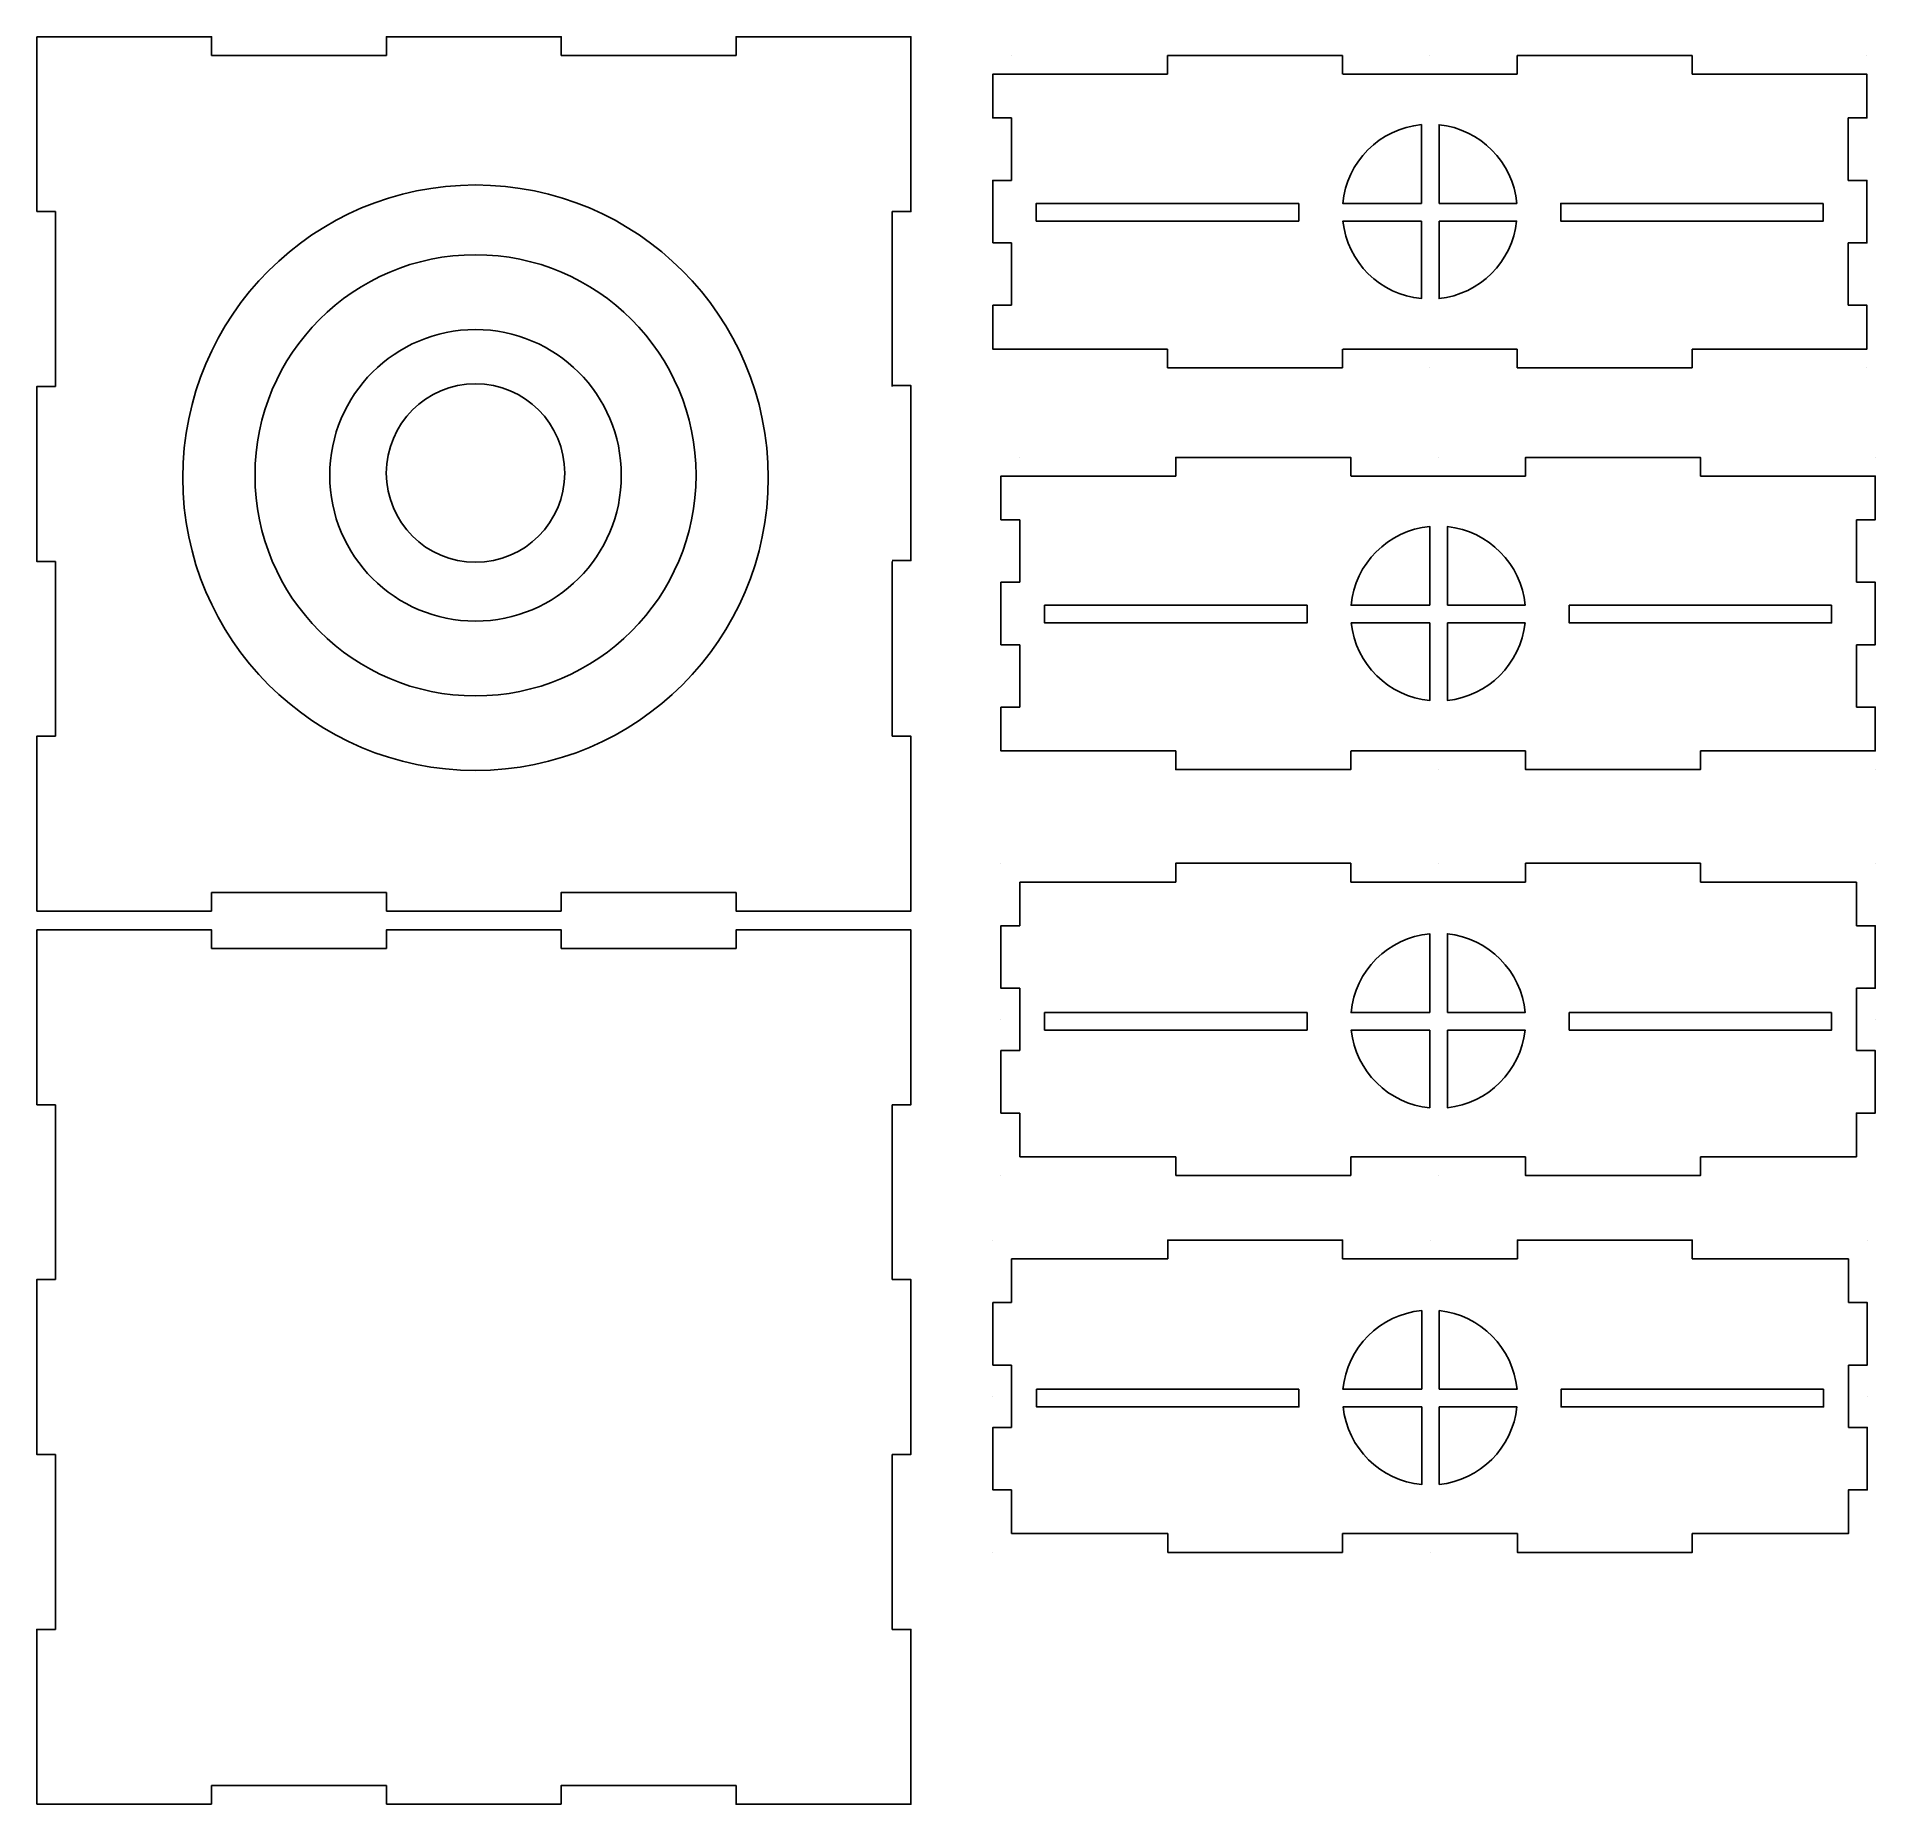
# Model space of a CAD drawing. Header units: millimetres. Extents: x 10 to 304, y -289 to -6.
import ezdxf

# ---------------------------------------------------------------- set-up
doc = ezdxf.new("R2010")
doc.units = ezdxf.units.MM
doc.header["$MEASUREMENT"] = 0
doc.layers.add('Layer 1', color=7, linetype='Continuous')

# ---------------------------------------------------------------- blocks, each defined once
blk = doc.blocks.new('block 2')
at = {"layer": 'Layer 1', "color": 7, "lineweight": 25, "true_color": 0xffffff}
for points in [[(9.81, -146.16), (9.81, -146.16)], [(149.81, -146.16), (149.81, -146.16)]]:
    blk.add_lwpolyline(points, dxfattribs=at)
blk = doc.blocks.new('block 3')
at = {"layer": 'Layer 1', "color": 7, "lineweight": 25, "true_color": 0xffffff}
for points in [[(9.81, -6.16), (9.81, -6.16)], [(9.81, -146.16), (9.81, -146.16)]]:
    blk.add_lwpolyline(points, dxfattribs=at)
blk = doc.blocks.new('block 4')
at = {"layer": 'Layer 1', "color": 7, "lineweight": 25, "true_color": 0xffffff}
for points in [[(9.81, -6.16), (9.81, -6.16)], [(149.81, -6.16), (149.81, -6.16)]]:
    blk.add_lwpolyline(points, dxfattribs=at)
blk = doc.blocks.new('block 5')
at = {"layer": 'Layer 1', "color": 7, "lineweight": 25, "true_color": 0xffffff}
blk.add_lwpolyline([(149.81, -6.16), (149.81, -6.16)], dxfattribs=at)
blk = doc.blocks.new('block 6')
at = {"layer": 'Layer 1', "color": 7, "lineweight": 25, "true_color": 0xffffff}
for points in [[(9.81, -6.16), (9.81, -6.16)], [(149.81, -146.16), (149.81, -146.16)]]:
    blk.add_lwpolyline(points, dxfattribs=at)
blk = doc.blocks.new('block 7')
at = {"layer": 'Layer 1', "color": 7, "lineweight": 25, "true_color": 0xffffff}
blk.add_lwpolyline([(9.81, -146.16), (9.81, -146.16)], dxfattribs=at)
blk = doc.blocks.new('block 8')
at = {"layer": 'Layer 1', "color": 7, "lineweight": 25, "true_color": 0xffffff}
blk.add_lwpolyline([(9.81, -146.16), (37.81, -146.16)], dxfattribs=at)
blk = doc.blocks.new('block 9')
at = {"layer": 'Layer 1', "color": 7, "lineweight": 25, "true_color": 0xffffff}
blk.add_lwpolyline([(37.81, -146.16), (37.81, -143.16)], dxfattribs=at)
blk = doc.blocks.new('block 10')
at = {"layer": 'Layer 1', "color": 7, "lineweight": 25, "true_color": 0xffffff}
blk.add_lwpolyline([(9.81, -143.16), (9.81, -143.16)], dxfattribs=at)
blk = doc.blocks.new('block 11')
at = {"layer": 'Layer 1', "color": 7, "lineweight": 25, "true_color": 0xffffff}
for points in [[(37.81, -146.16), (37.81, -146.16)], [(65.81, -146.16), (65.81, -146.16)]]:
    blk.add_lwpolyline(points, dxfattribs=at)
blk = doc.blocks.new('block 12')
at = {"layer": 'Layer 1', "color": 7, "lineweight": 25, "true_color": 0xffffff}
blk.add_lwpolyline([(65.81, -146.16), (65.81, -143.16)], dxfattribs=at)
blk = doc.blocks.new('block 13')
at = {"layer": 'Layer 1', "color": 7, "lineweight": 25, "true_color": 0xffffff}
blk.add_lwpolyline([(65.81, -143.16), (37.81, -143.16)], dxfattribs=at)
blk = doc.blocks.new('block 14')
at = {"layer": 'Layer 1', "color": 7, "lineweight": 25, "true_color": 0xffffff}
blk.add_lwpolyline([(37.81, -143.16), (37.81, -146.16)], dxfattribs=at)
blk = doc.blocks.new('block 15')
at = {"layer": 'Layer 1', "color": 7, "lineweight": 25, "true_color": 0xffffff}
blk.add_lwpolyline([(65.81, -146.16), (93.81, -146.16)], dxfattribs=at)
blk = doc.blocks.new('block 16')
at = {"layer": 'Layer 1', "color": 7, "lineweight": 25, "true_color": 0xffffff}
blk.add_lwpolyline([(93.81, -146.16), (93.81, -143.16)], dxfattribs=at)
blk = doc.blocks.new('block 17')
at = {"layer": 'Layer 1', "color": 7, "lineweight": 25, "true_color": 0xffffff}
blk.add_lwpolyline([(65.81, -143.16), (65.81, -146.16)], dxfattribs=at)
blk = doc.blocks.new('block 18')
at = {"layer": 'Layer 1', "color": 7, "lineweight": 25, "true_color": 0xffffff}
blk.add_lwpolyline([(93.81, -143.16), (121.81, -143.16)], dxfattribs=at)
blk = doc.blocks.new('block 19')
at = {"layer": 'Layer 1', "color": 7, "lineweight": 25, "true_color": 0xffffff}
blk.add_open_spline([(93.81, -146.16), (93.81, -146.16), (93.81, -143.16), (93.81, -143.16), (93.81, -143.16), (93.81, -146.16), (93.81, -146.16)], degree=3, knots=[0, 0, 0, 0, 1, 1, 1, 2, 2, 2, 2], dxfattribs=at)
blk = doc.blocks.new('block 20')
at = {"layer": 'Layer 1', "color": 7, "lineweight": 25, "true_color": 0xffffff}
blk.add_lwpolyline([(65.81, -9.16), (37.81, -9.16)], dxfattribs=at)
blk = doc.blocks.new('block 21')
at = {"layer": 'Layer 1', "color": 7, "lineweight": 25, "true_color": 0xffffff}
blk.add_lwpolyline([(93.81, -9.16), (93.81, -6.16), (65.81, -6.16), (65.81, -9.16)], dxfattribs=at)
blk = doc.blocks.new('block 22')
at = {"layer": 'Layer 1', "color": 7, "lineweight": 25, "true_color": 0xffffff}
blk.add_lwpolyline([(93.81, -9.16), (121.81, -9.16)], dxfattribs=at)
blk = doc.blocks.new('block 23')
at = {"layer": 'Layer 1', "color": 7, "lineweight": 25, "true_color": 0xffffff}
blk.add_lwpolyline([(9.81, -6.16), (12.81, -6.16), (37.81, -6.16), (37.81, -9.16)], dxfattribs=at)
blk = doc.blocks.new('block 24')
at = {"layer": 'Layer 1', "color": 7, "lineweight": 25, "true_color": 0xffffff}
blk.add_lwpolyline([(12.81, -34.16), (9.81, -34.16)], dxfattribs=at)
blk = doc.blocks.new('block 25')
at = {"layer": 'Layer 1', "color": 7, "lineweight": 25, "true_color": 0xffffff}
blk.add_lwpolyline([(9.81, -34.16), (9.81, -6.16)], dxfattribs=at)
blk = doc.blocks.new('block 26')
at = {"layer": 'Layer 1', "color": 7, "lineweight": 25, "true_color": 0xffffff}
blk.add_lwpolyline([(9.81, -34.16), (12.81, -34.16)], dxfattribs=at)
blk = doc.blocks.new('block 27')
at = {"layer": 'Layer 1', "color": 7, "lineweight": 25, "true_color": 0xffffff}
blk.add_lwpolyline([(12.81, -34.16), (12.81, -62.16)], dxfattribs=at)
blk = doc.blocks.new('block 28')
at = {"layer": 'Layer 1', "color": 7, "lineweight": 25, "true_color": 0xffffff}
blk.add_lwpolyline([(12.81, -118.16), (12.81, -90.16)], dxfattribs=at)
blk = doc.blocks.new('block 29')
at = {"layer": 'Layer 1', "color": 7, "lineweight": 25, "true_color": 0xffffff}
blk.add_lwpolyline([(12.81, -118.16), (9.81, -118.16), (9.81, -143.16), (9.81, -146.16)], dxfattribs=at)
blk = doc.blocks.new('block 30')
at = {"layer": 'Layer 1', "color": 7, "lineweight": 25, "true_color": 0xffffff}
blk.add_lwpolyline([(12.81, -90.16), (9.81, -90.16), (9.81, -62.16), (12.81, -62.16)], dxfattribs=at)
blk = doc.blocks.new('block 31')
at = {"layer": 'Layer 1', "color": 7, "lineweight": 25, "true_color": 0xffffff}
blk.add_lwpolyline([(146.81, -34.16), (146.81, -62.16)], dxfattribs=at)
blk = doc.blocks.new('block 32')
at = {"layer": 'Layer 1', "color": 7, "lineweight": 25, "true_color": 0xffffff}
blk.add_lwpolyline([(121.81, -9.16), (121.81, -6.16), (149.81, -6.16), (149.81, -34.16), (146.81, -34.16)], dxfattribs=at)
blk = doc.blocks.new('block 33')
at = {"layer": 'Layer 1', "color": 7, "lineweight": 25, "true_color": 0xffffff}
blk.add_lwpolyline([(146.81, -118.16), (146.81, -90.16)], dxfattribs=at)
blk = doc.blocks.new('block 34')
at = {"layer": 'Layer 1', "color": 7, "lineweight": 25, "true_color": 0xffffff}
blk.add_lwpolyline([(146.81, -118.16), (149.81, -118.16), (149.81, -146.16), (121.81, -146.16), (121.81, -143.16)], dxfattribs=at)
blk = doc.blocks.new('block 35')
at = {"layer": 'Layer 1', "color": 7, "lineweight": 25, "true_color": 0xffffff}
blk.add_lwpolyline([(146.81, -90.02), (149.81, -90.02), (149.81, -62.02), (146.81, -62.02)], dxfattribs=at)
blk = doc.blocks.new('block 36')
at = {"layer": 'Layer 1', "color": 7, "lineweight": 25, "true_color": 0xffffff}
blk.add_lwpolyline([(304.22, -123.5), (304.22, -123.5)], dxfattribs=at)
blk = doc.blocks.new('block 37')
at = {"layer": 'Layer 1', "color": 7, "lineweight": 25, "true_color": 0xffffff}
blk.add_lwpolyline([(304.22, -73.5), (304.22, -73.5)], dxfattribs=at)
blk = doc.blocks.new('block 38')
at = {"layer": 'Layer 1', "color": 7, "lineweight": 25, "true_color": 0xffffff}
for points in [[(304.22, -73.5), (304.22, -73.5)], [(304.22, -123.5), (304.22, -123.5)]]:
    blk.add_lwpolyline(points, dxfattribs=at)
blk = doc.blocks.new('block 39')
at = {"layer": 'Layer 1', "color": 7, "lineweight": 25, "true_color": 0xffffff}
blk.add_lwpolyline([(304.22, -123.5), (304.22, -123.5)], dxfattribs=at)
blk = doc.blocks.new('block 40')
at = {"layer": 'Layer 1', "color": 7, "lineweight": 25, "true_color": 0xffffff}
blk.add_lwpolyline([(304.22, -73.5), (304.22, -73.5)], dxfattribs=at)
blk = doc.blocks.new('block 41')
at = {"layer": 'Layer 1', "color": 7, "lineweight": 25, "true_color": 0xffffff}
for points in [[(164.22, -98.5), (164.22, -98.5)], [(304.22, -98.5), (304.22, -98.5)]]:
    blk.add_lwpolyline(points, dxfattribs=at)
blk = doc.blocks.new('block 42')
at = {"layer": 'Layer 1', "color": 7, "lineweight": 25, "true_color": 0xffffff}
for points in [[(234.22, -73.5), (234.22, -73.5)], [(234.22, -123.5), (234.22, -123.5)]]:
    blk.add_lwpolyline(points, dxfattribs=at)
blk = doc.blocks.new('block 43')
at = {"layer": 'Layer 1', "color": 7, "lineweight": 25, "true_color": 0xffffff}
blk.add_lwpolyline([(220.22, -123.5), (220.22, -123.5)], dxfattribs=at)
blk = doc.blocks.new('block 44')
at = {"layer": 'Layer 1', "color": 7, "lineweight": 25, "true_color": 0xffffff}
blk.add_lwpolyline([(220.22, -120.5), (220.22, -123.5), (192.22, -123.5), (192.22, -120.5)], dxfattribs=at)
blk = doc.blocks.new('block 45')
at = {"layer": 'Layer 1', "color": 7, "lineweight": 25, "true_color": 0xffffff}
blk.add_lwpolyline([(248.22, -123.5), (248.22, -123.5)], dxfattribs=at)
blk = doc.blocks.new('block 46')
at = {"layer": 'Layer 1', "color": 7, "lineweight": 25, "true_color": 0xffffff}
blk.add_lwpolyline([(248.22, -120.51), (220.3, -120.51)], dxfattribs=at)
blk = doc.blocks.new('block 47')
at = {"layer": 'Layer 1', "color": 7, "lineweight": 25, "true_color": 0xffffff}
blk.add_lwpolyline([(276.22, -120.5), (276.22, -123.5), (248.22, -123.5), (248.22, -120.51)], dxfattribs=at)
blk = doc.blocks.new('block 48')
at = {"layer": 'Layer 1', "color": 7, "lineweight": 25, "true_color": 0xffffff}
blk.add_lwpolyline([(248.22, -76.5), (220.3, -76.5)], dxfattribs=at)
blk = doc.blocks.new('block 49')
at = {"layer": 'Layer 1', "color": 7, "lineweight": 25, "true_color": 0xffffff}
blk.add_lwpolyline([(220.22, -76.5), (220.22, -73.5), (192.22, -73.5), (192.22, -76.5)], dxfattribs=at)
blk = doc.blocks.new('block 50')
at = {"layer": 'Layer 1', "color": 7, "lineweight": 25, "true_color": 0xffffff}
blk.add_lwpolyline([(276.22, -76.5), (276.22, -73.5), (248.22, -73.5), (248.22, -76.5)], dxfattribs=at)
blk = doc.blocks.new('block 51')
at = {"layer": 'Layer 1', "color": 7, "lineweight": 25, "true_color": 0xffffff}
blk.add_lwpolyline([(167.22, -73.5), (167.22, -73.5)], dxfattribs=at)
blk = doc.blocks.new('block 52')
at = {"layer": 'Layer 1', "color": 7, "lineweight": 25, "true_color": 0xffffff}
blk.add_lwpolyline([(167.22, -83.5), (164.22, -83.5)], dxfattribs=at)
blk = doc.blocks.new('block 53')
at = {"layer": 'Layer 1', "color": 7, "lineweight": 25, "true_color": 0xffffff}
blk.add_lwpolyline([(164.22, -83.5), (164.22, -83.5)], dxfattribs=at)
blk = doc.blocks.new('block 54')
at = {"layer": 'Layer 1', "color": 7, "lineweight": 25, "true_color": 0xffffff}
blk.add_lwpolyline([(167.22, -83.5), (167.22, -93.5)], dxfattribs=at)
blk = doc.blocks.new('block 55')
at = {"layer": 'Layer 1', "color": 7, "lineweight": 25, "true_color": 0xffffff}
blk.add_lwpolyline([(164.22, -83.5), (164.22, -83.5)], dxfattribs=at)
blk = doc.blocks.new('block 56')
at = {"layer": 'Layer 1', "color": 7, "lineweight": 25, "true_color": 0xffffff}
blk.add_lwpolyline([(167.22, -93.5), (167.22, -83.5)], dxfattribs=at)
blk = doc.blocks.new('block 57')
at = {"layer": 'Layer 1', "color": 7, "lineweight": 25, "true_color": 0xffffff}
blk.add_lwpolyline([(167.22, -113.5), (164.22, -113.5)], dxfattribs=at)
blk = doc.blocks.new('block 58')
at = {"layer": 'Layer 1', "color": 7, "lineweight": 25, "true_color": 0xffffff}
blk.add_lwpolyline([(164.22, -113.5), (167.22, -113.5)], dxfattribs=at)
blk = doc.blocks.new('block 59')
at = {"layer": 'Layer 1', "color": 7, "lineweight": 25, "true_color": 0xffffff}
blk.add_lwpolyline([(167.22, -113.5), (167.22, -103.5)], dxfattribs=at)
blk = doc.blocks.new('block 60')
at = {"layer": 'Layer 1', "color": 7, "lineweight": 25, "true_color": 0xffffff}
blk.add_lwpolyline([(167.22, -103.5), (164.22, -103.5)], dxfattribs=at)
blk = doc.blocks.new('block 61')
at = {"layer": 'Layer 1', "color": 7, "lineweight": 25, "true_color": 0xffffff}
for points in [[(167.22, -93.5), (164.22, -93.5), (164.22, -103.5)], [(192.22, -120.5), (164.22, -120.5), (164.22, -113.5)]]:
    blk.add_lwpolyline(points, dxfattribs=at)
blk = doc.blocks.new('block 62')
at = {"layer": 'Layer 1', "color": 7, "lineweight": 25, "true_color": 0xffffff}
blk.add_lwpolyline([(301.22, -113.5), (301.22, -103.5)], dxfattribs=at)
blk = doc.blocks.new('block 63')
at = {"layer": 'Layer 1', "color": 7, "lineweight": 25, "true_color": 0xffffff}
blk.add_lwpolyline([(301.22, -93.5), (304.22, -93.5), (304.22, -103.5), (301.22, -103.5)], dxfattribs=at)
blk = doc.blocks.new('block 64')
at = {"layer": 'Layer 1', "color": 7, "lineweight": 25, "true_color": 0xffffff}
blk.add_lwpolyline([(301.22, -93.5), (301.22, -83.5)], dxfattribs=at)
blk = doc.blocks.new('block 65')
at = {"layer": 'Layer 1', "color": 7, "lineweight": 25, "true_color": 0xffffff}
blk.add_lwpolyline([(276.22, -120.5), (304.22, -120.5), (304.22, -113.5), (301.22, -113.5)], dxfattribs=at)
blk = doc.blocks.new('block 66')
at = {"layer": 'Layer 1', "color": 7, "lineweight": 25, "true_color": 0xffffff}
blk.add_lwpolyline([(276.22, -76.5), (304.22, -76.5), (304.22, -83.5), (301.22, -83.5)], dxfattribs=at)
blk = doc.blocks.new('block 67')
at = {"layer": 'Layer 1', "color": 7, "lineweight": 25, "true_color": 0xffffff}
blk.add_lwpolyline([(192.22, -76.5), (164.22, -76.5), (164.22, -83.5), (167.22, -83.5)], dxfattribs=at)
blk = doc.blocks.new('block 68')
at = {"layer": 'Layer 1', "color": 7, "lineweight": 25, "true_color": 0xffffff}
blk.add_lwpolyline([(164.22, -188.5), (164.22, -188.5)], dxfattribs=at)
blk = doc.blocks.new('block 69')
at = {"layer": 'Layer 1', "color": 7, "lineweight": 25, "true_color": 0xffffff}
for points in [[(164.22, -138.5), (164.22, -138.5)], [(304.22, -138.5), (304.22, -138.5)]]:
    blk.add_lwpolyline(points, dxfattribs=at)
blk = doc.blocks.new('block 70')
at = {"layer": 'Layer 1', "color": 7, "lineweight": 25, "true_color": 0xffffff}
blk.add_lwpolyline([(304.22, -138.5), (304.22, -138.5)], dxfattribs=at)
blk = doc.blocks.new('block 71')
at = {"layer": 'Layer 1', "color": 7, "lineweight": 25, "true_color": 0xffffff}
blk.add_lwpolyline([(164.22, -138.5), (164.22, -138.5)], dxfattribs=at)
blk = doc.blocks.new('block 72')
at = {"layer": 'Layer 1', "color": 7, "lineweight": 25, "true_color": 0xffffff}
for points in [[(304.22, -138.5), (304.22, -138.5)], [(164.22, -188.5), (164.22, -188.5)]]:
    blk.add_lwpolyline(points, dxfattribs=at)
blk = doc.blocks.new('block 73')
at = {"layer": 'Layer 1', "color": 7, "lineweight": 25, "true_color": 0xffffff}
for points in [[(234.22, -138.5), (234.22, -138.5)], [(234.22, -188.5), (234.22, -188.5)]]:
    blk.add_lwpolyline(points, dxfattribs=at)
blk = doc.blocks.new('block 74')
at = {"layer": 'Layer 1', "color": 7, "lineweight": 25, "true_color": 0xffffff}
for points in [[(164.22, -163.5), (164.22, -163.5)], [(304.22, -163.5), (304.22, -163.5)]]:
    blk.add_lwpolyline(points, dxfattribs=at)
blk = doc.blocks.new('block 75')
at = {"layer": 'Layer 1', "color": 7, "lineweight": 25, "true_color": 0xffffff}
blk.add_lwpolyline([(301.22, -178.5), (301.22, -178.5)], dxfattribs=at)
blk = doc.blocks.new('block 76')
at = {"layer": 'Layer 1', "color": 7, "lineweight": 25, "true_color": 0xffffff}
blk.add_lwpolyline([(304.22, -178.5), (304.22, -178.5)], dxfattribs=at)
blk = doc.blocks.new('block 77')
at = {"layer": 'Layer 1', "color": 7, "lineweight": 25, "true_color": 0xffffff}
for points in [[(304.22, -158.5), (304.22, -158.5)], [(304.22, -168.5), (304.22, -168.5)]]:
    blk.add_lwpolyline(points, dxfattribs=at)
blk = doc.blocks.new('block 78')
at = {"layer": 'Layer 1', "color": 7, "lineweight": 25, "true_color": 0xffffff}
blk.add_lwpolyline([(301.22, -141.5), (301.22, -148.5)], dxfattribs=at)
blk = doc.blocks.new('block 79')
at = {"layer": 'Layer 1', "color": 7, "lineweight": 25, "true_color": 0xffffff}
blk.add_lwpolyline([(164.22, -148.5), (167.22, -148.5)], dxfattribs=at)
blk = doc.blocks.new('block 80')
at = {"layer": 'Layer 1', "color": 7, "lineweight": 25, "true_color": 0xffffff}
blk.add_lwpolyline([(167.22, -141.5), (167.22, -148.5)], dxfattribs=at)
blk = doc.blocks.new('block 81')
at = {"layer": 'Layer 1', "color": 7, "lineweight": 25, "true_color": 0xffffff}
blk.add_lwpolyline([(167.22, -185.5), (167.22, -178.5)], dxfattribs=at)
blk = doc.blocks.new('block 82')
at = {"layer": 'Layer 1', "color": 7, "lineweight": 25, "true_color": 0xffffff}
blk.add_lwpolyline([(167.22, -168.5), (164.22, -168.5)], dxfattribs=at)
blk = doc.blocks.new('block 83')
at = {"layer": 'Layer 1', "color": 7, "lineweight": 25, "true_color": 0xffffff}
for points in [[(164.22, -188.5), (164.22, -188.5)], [(192.22, -188.5), (192.22, -188.5)]]:
    blk.add_lwpolyline(points, dxfattribs=at)
blk = doc.blocks.new('block 84')
at = {"layer": 'Layer 1', "color": 7, "lineweight": 25, "true_color": 0xffffff}
blk.add_lwpolyline([(192.22, -188.5), (192.22, -185.5)], dxfattribs=at)
blk = doc.blocks.new('block 85')
at = {"layer": 'Layer 1', "color": 7, "lineweight": 25, "true_color": 0xffffff}
blk.add_lwpolyline([(192.22, -185.5), (167.22, -185.5)], dxfattribs=at)
blk = doc.blocks.new('block 86')
at = {"layer": 'Layer 1', "color": 7, "lineweight": 25, "true_color": 0xffffff}
blk.add_lwpolyline([(167.22, -185.5), (167.22, -185.5)], dxfattribs=at)
blk = doc.blocks.new('block 87')
at = {"layer": 'Layer 1', "color": 7, "lineweight": 25, "true_color": 0xffffff}
blk.add_lwpolyline([(192.22, -188.5), (220.22, -188.5)], dxfattribs=at)
blk = doc.blocks.new('block 88')
at = {"layer": 'Layer 1', "color": 7, "lineweight": 25, "true_color": 0xffffff}
blk.add_lwpolyline([(220.22, -188.5), (220.22, -185.5)], dxfattribs=at)
blk = doc.blocks.new('block 89')
at = {"layer": 'Layer 1', "color": 7, "lineweight": 25, "true_color": 0xffffff}
blk.add_lwpolyline([(192.22, -185.5), (192.22, -188.5)], dxfattribs=at)
blk = doc.blocks.new('block 90')
at = {"layer": 'Layer 1', "color": 7, "lineweight": 25, "true_color": 0xffffff}
for points in [[(220.22, -188.5), (220.22, -188.5)], [(248.22, -188.5), (248.22, -188.5)]]:
    blk.add_lwpolyline(points, dxfattribs=at)
blk = doc.blocks.new('block 91')
at = {"layer": 'Layer 1', "color": 7, "lineweight": 25, "true_color": 0xffffff}
blk.add_lwpolyline([(248.22, -185.5), (220.22, -185.5)], dxfattribs=at)
blk = doc.blocks.new('block 92')
at = {"layer": 'Layer 1', "color": 7, "lineweight": 25, "true_color": 0xffffff}
blk.add_lwpolyline([(220.22, -185.5), (220.22, -188.5)], dxfattribs=at)
blk = doc.blocks.new('block 93')
at = {"layer": 'Layer 1', "color": 7, "lineweight": 25, "true_color": 0xffffff}
blk.add_lwpolyline([(276.22, -185.5), (276.22, -188.5), (248.22, -188.5), (248.22, -185.5)], dxfattribs=at)
blk = doc.blocks.new('block 94')
at = {"layer": 'Layer 1', "color": 7, "lineweight": 25, "true_color": 0xffffff}
blk.add_lwpolyline([(192.22, -141.5), (167.22, -141.5)], dxfattribs=at)
blk = doc.blocks.new('block 95')
at = {"layer": 'Layer 1', "color": 7, "lineweight": 25, "true_color": 0xffffff}
blk.add_lwpolyline([(248.22, -141.5), (220.22, -141.5)], dxfattribs=at)
blk = doc.blocks.new('block 96')
at = {"layer": 'Layer 1', "color": 7, "lineweight": 25, "true_color": 0xffffff}
blk.add_lwpolyline([(248.22, -141.5), (248.22, -138.5), (276.22, -138.5), (276.22, -141.5)], dxfattribs=at)
blk = doc.blocks.new('block 97')
at = {"layer": 'Layer 1', "color": 7, "lineweight": 25, "true_color": 0xffffff}
blk.add_lwpolyline([(220.22, -141.5), (220.22, -138.5), (192.22, -138.5), (192.22, -141.5)], dxfattribs=at)
blk = doc.blocks.new('block 98')
at = {"layer": 'Layer 1', "color": 7, "lineweight": 25, "true_color": 0xffffff}
blk.add_lwpolyline([(276.22, -141.5), (301.22, -141.5)], dxfattribs=at)
blk = doc.blocks.new('block 99')
at = {"layer": 'Layer 1', "color": 7, "lineweight": 25, "true_color": 0xffffff}
blk.add_lwpolyline([(276.22, -185.5), (301.22, -185.5), (301.22, -178.5), (304.22, -178.5), (304.22, -168.5), (301.22, -168.5)], dxfattribs=at)
blk = doc.blocks.new('block 100')
at = {"layer": 'Layer 1', "color": 7, "lineweight": 25, "true_color": 0xffffff}
blk.add_lwpolyline([(301.22, -168.5), (301.22, -158.52)], dxfattribs=at)
blk = doc.blocks.new('block 101')
at = {"layer": 'Layer 1', "color": 7, "lineweight": 25, "true_color": 0xffffff}
blk.add_lwpolyline([(301.22, -158.52), (304.22, -158.52), (304.22, -148.5), (301.22, -148.5)], dxfattribs=at)
blk = doc.blocks.new('block 102')
at = {"layer": 'Layer 1', "color": 7, "lineweight": 25, "true_color": 0xffffff}
blk.add_lwpolyline([(167.22, -168.5), (167.22, -158.52)], dxfattribs=at)
blk = doc.blocks.new('block 103')
at = {"layer": 'Layer 1', "color": 7, "lineweight": 25, "true_color": 0xffffff}
blk.add_lwpolyline([(167.22, -178.5), (164.22, -178.5), (164.22, -168.5), (167.22, -168.5)], dxfattribs=at)
blk = doc.blocks.new('block 104')
at = {"layer": 'Layer 1', "color": 7, "lineweight": 25, "true_color": 0xffffff}
blk.add_lwpolyline([(167.22, -158.52), (164.22, -158.52), (164.22, -148.5), (167.22, -148.5)], dxfattribs=at)
blk = doc.blocks.new('block 105')
at = {"layer": 'Layer 1', "color": 7, "lineweight": 25, "true_color": 0xffffff}
for points in [[(9.81, -289.16), (9.81, -289.16)], [(149.81, -289.16), (149.81, -289.16)]]:
    blk.add_lwpolyline(points, dxfattribs=at)
blk = doc.blocks.new('block 106')
at = {"layer": 'Layer 1', "color": 7, "lineweight": 25, "true_color": 0xffffff}
for points in [[(9.81, -149.16), (9.81, -149.16)], [(9.81, -289.16), (9.81, -289.16)]]:
    blk.add_lwpolyline(points, dxfattribs=at)
blk = doc.blocks.new('block 107')
at = {"layer": 'Layer 1', "color": 7, "lineweight": 25, "true_color": 0xffffff}
for points in [[(9.81, -149.16), (9.81, -149.16)], [(149.81, -149.16), (149.81, -149.16)]]:
    blk.add_lwpolyline(points, dxfattribs=at)
blk = doc.blocks.new('block 108')
at = {"layer": 'Layer 1', "color": 7, "lineweight": 25, "true_color": 0xffffff}
blk.add_lwpolyline([(149.81, -149.16), (149.81, -149.16)], dxfattribs=at)
blk = doc.blocks.new('block 109')
at = {"layer": 'Layer 1', "color": 7, "lineweight": 25, "true_color": 0xffffff}
for points in [[(9.81, -149.16), (9.81, -149.16)], [(149.81, -289.16), (149.81, -289.16)]]:
    blk.add_lwpolyline(points, dxfattribs=at)
blk = doc.blocks.new('block 110')
at = {"layer": 'Layer 1', "color": 7, "lineweight": 25, "true_color": 0xffffff}
blk.add_lwpolyline([(9.81, -289.16), (9.81, -289.16)], dxfattribs=at)
blk = doc.blocks.new('block 111')
at = {"layer": 'Layer 1', "color": 7, "lineweight": 25, "true_color": 0xffffff}
blk.add_lwpolyline([(9.81, -289.16), (37.81, -289.16)], dxfattribs=at)
blk = doc.blocks.new('block 112')
at = {"layer": 'Layer 1', "color": 7, "lineweight": 25, "true_color": 0xffffff}
blk.add_lwpolyline([(37.81, -289.16), (37.81, -286.16)], dxfattribs=at)
blk = doc.blocks.new('block 113')
at = {"layer": 'Layer 1', "color": 7, "lineweight": 25, "true_color": 0xffffff}
blk.add_lwpolyline([(9.81, -286.16), (9.81, -286.16)], dxfattribs=at)
blk = doc.blocks.new('block 114')
at = {"layer": 'Layer 1', "color": 7, "lineweight": 25, "true_color": 0xffffff}
for points in [[(37.81, -289.16), (37.81, -289.16)], [(65.81, -289.16), (65.81, -289.16)]]:
    blk.add_lwpolyline(points, dxfattribs=at)
blk = doc.blocks.new('block 115')
at = {"layer": 'Layer 1', "color": 7, "lineweight": 25, "true_color": 0xffffff}
blk.add_lwpolyline([(65.81, -289.16), (65.81, -286.16)], dxfattribs=at)
blk = doc.blocks.new('block 116')
at = {"layer": 'Layer 1', "color": 7, "lineweight": 25, "true_color": 0xffffff}
blk.add_lwpolyline([(65.81, -286.16), (37.81, -286.16)], dxfattribs=at)
blk = doc.blocks.new('block 117')
at = {"layer": 'Layer 1', "color": 7, "lineweight": 25, "true_color": 0xffffff}
blk.add_lwpolyline([(37.81, -286.16), (37.81, -289.16)], dxfattribs=at)
blk = doc.blocks.new('block 118')
at = {"layer": 'Layer 1', "color": 7, "lineweight": 25, "true_color": 0xffffff}
blk.add_lwpolyline([(65.81, -289.16), (93.81, -289.16)], dxfattribs=at)
blk = doc.blocks.new('block 119')
at = {"layer": 'Layer 1', "color": 7, "lineweight": 25, "true_color": 0xffffff}
blk.add_lwpolyline([(93.81, -289.16), (93.81, -286.16)], dxfattribs=at)
blk = doc.blocks.new('block 120')
at = {"layer": 'Layer 1', "color": 7, "lineweight": 25, "true_color": 0xffffff}
blk.add_lwpolyline([(65.81, -286.16), (65.81, -289.16)], dxfattribs=at)
blk = doc.blocks.new('block 121')
at = {"layer": 'Layer 1', "color": 7, "lineweight": 25, "true_color": 0xffffff}
blk.add_lwpolyline([(93.81, -286.16), (121.81, -286.16)], dxfattribs=at)
blk = doc.blocks.new('block 122')
at = {"layer": 'Layer 1', "color": 7, "lineweight": 25, "true_color": 0xffffff}
blk.add_open_spline([(93.81, -289.16), (93.81, -289.16), (93.81, -286.16), (93.81, -286.16), (93.81, -286.16), (93.81, -289.16), (93.81, -289.16)], degree=3, knots=[0, 0, 0, 0, 1, 1, 1, 2, 2, 2, 2], dxfattribs=at)
blk = doc.blocks.new('block 123')
at = {"layer": 'Layer 1', "color": 7, "lineweight": 25, "true_color": 0xffffff}
blk.add_lwpolyline([(65.81, -152.16), (37.81, -152.16)], dxfattribs=at)
blk = doc.blocks.new('block 124')
at = {"layer": 'Layer 1', "color": 7, "lineweight": 25, "true_color": 0xffffff}
blk.add_lwpolyline([(93.81, -152.16), (93.81, -149.16), (65.81, -149.16), (65.81, -152.16)], dxfattribs=at)
blk = doc.blocks.new('block 125')
at = {"layer": 'Layer 1', "color": 7, "lineweight": 25, "true_color": 0xffffff}
blk.add_lwpolyline([(93.81, -152.16), (121.81, -152.16)], dxfattribs=at)
blk = doc.blocks.new('block 126')
at = {"layer": 'Layer 1', "color": 7, "lineweight": 25, "true_color": 0xffffff}
blk.add_lwpolyline([(9.81, -149.16), (12.81, -149.16), (37.81, -149.16), (37.81, -152.16)], dxfattribs=at)
blk = doc.blocks.new('block 127')
at = {"layer": 'Layer 1', "color": 7, "lineweight": 25, "true_color": 0xffffff}
blk.add_lwpolyline([(12.81, -177.16), (9.81, -177.16)], dxfattribs=at)
blk = doc.blocks.new('block 128')
at = {"layer": 'Layer 1', "color": 7, "lineweight": 25, "true_color": 0xffffff}
blk.add_lwpolyline([(9.81, -177.16), (9.81, -149.16)], dxfattribs=at)
blk = doc.blocks.new('block 129')
at = {"layer": 'Layer 1', "color": 7, "lineweight": 25, "true_color": 0xffffff}
blk.add_lwpolyline([(9.81, -177.16), (12.81, -177.16)], dxfattribs=at)
blk = doc.blocks.new('block 130')
at = {"layer": 'Layer 1', "color": 7, "lineweight": 25, "true_color": 0xffffff}
blk.add_lwpolyline([(12.81, -177.16), (12.81, -205.16)], dxfattribs=at)
blk = doc.blocks.new('block 131')
at = {"layer": 'Layer 1', "color": 7, "lineweight": 25, "true_color": 0xffffff}
blk.add_lwpolyline([(12.81, -261.16), (12.81, -233.16)], dxfattribs=at)
blk = doc.blocks.new('block 132')
at = {"layer": 'Layer 1', "color": 7, "lineweight": 25, "true_color": 0xffffff}
blk.add_lwpolyline([(12.81, -261.16), (9.81, -261.16), (9.81, -286.16), (9.81, -289.16)], dxfattribs=at)
blk = doc.blocks.new('block 133')
at = {"layer": 'Layer 1', "color": 7, "lineweight": 25, "true_color": 0xffffff}
blk.add_lwpolyline([(12.81, -233.16), (9.81, -233.16), (9.81, -205.16), (12.81, -205.16)], dxfattribs=at)
blk = doc.blocks.new('block 134')
at = {"layer": 'Layer 1', "color": 7, "lineweight": 25, "true_color": 0xffffff}
blk.add_lwpolyline([(146.81, -177.16), (146.81, -205.16)], dxfattribs=at)
blk = doc.blocks.new('block 135')
at = {"layer": 'Layer 1', "color": 7, "lineweight": 25, "true_color": 0xffffff}
blk.add_lwpolyline([(121.81, -152.16), (121.81, -149.16), (149.81, -149.16), (149.81, -177.16), (146.81, -177.16)], dxfattribs=at)
blk = doc.blocks.new('block 136')
at = {"layer": 'Layer 1', "color": 7, "lineweight": 25, "true_color": 0xffffff}
blk.add_lwpolyline([(146.81, -261.16), (146.81, -233.16)], dxfattribs=at)
blk = doc.blocks.new('block 137')
at = {"layer": 'Layer 1', "color": 7, "lineweight": 25, "true_color": 0xffffff}
blk.add_lwpolyline([(146.81, -261.16), (149.81, -261.16), (149.81, -289.16), (121.81, -289.16), (121.81, -286.16)], dxfattribs=at)
blk = doc.blocks.new('block 138')
at = {"layer": 'Layer 1', "color": 7, "lineweight": 25, "true_color": 0xffffff}
blk.add_lwpolyline([(146.81, -233.16), (149.81, -233.16), (149.81, -205.16), (146.81, -205.16)], dxfattribs=at)
blk = doc.blocks.new('block 139')
at = {"layer": 'Layer 1', "color": 7, "lineweight": 25, "true_color": 0xffffff}
for points in [[(232.89, -97.19), (232.89, -97.19), (232.89, -84.57), (232.89, -84.57), (226.21, -85.2), (220.91, -90.51), (220.28, -97.19), (220.28, -97.19), (232.89, -97.19), (232.89, -97.19)], [(235.7, -97.19), (235.7, -97.19), (248.16, -97.19), (248.16, -97.19), (247.54, -90.56), (242.31, -85.28), (235.7, -84.58), (235.7, -84.58), (235.7, -97.19), (235.7, -97.19)], [(232.89, -100.01), (232.89, -100.01), (220.3, -100.01), (220.3, -100.01), (221.01, -106.6), (226.28, -111.81), (232.89, -112.44), (232.89, -112.44), (232.89, -100.01), (232.89, -100.01)], [(235.7, -100.01), (235.7, -100.01), (235.7, -112.43), (235.7, -112.43), (242.24, -111.74), (247.44, -106.55), (248.14, -100.01), (248.14, -100.01), (235.7, -100.01), (235.7, -100.01)]]:
    blk.add_open_spline(points, degree=3, knots=[0, 0, 0, 0, 1, 1, 1, 2, 2, 2, 3, 3, 3, 3], dxfattribs=at)
blk = doc.blocks.new('block 140')
at = {"layer": 'Layer 1', "color": 7, "lineweight": 25, "true_color": 0xffffff}
blk.add_lwpolyline([(302.89, -59.16), (302.89, -59.16)], dxfattribs=at)
blk = doc.blocks.new('block 141')
at = {"layer": 'Layer 1', "color": 7, "lineweight": 25, "true_color": 0xffffff}
blk.add_lwpolyline([(302.89, -9.16), (302.89, -9.16)], dxfattribs=at)
blk = doc.blocks.new('block 142')
at = {"layer": 'Layer 1', "color": 7, "lineweight": 25, "true_color": 0xffffff}
for points in [[(302.89, -9.16), (302.89, -9.16)], [(302.89, -59.16), (302.89, -59.16)]]:
    blk.add_lwpolyline(points, dxfattribs=at)
blk = doc.blocks.new('block 143')
at = {"layer": 'Layer 1', "color": 7, "lineweight": 25, "true_color": 0xffffff}
blk.add_lwpolyline([(302.89, -59.16), (302.89, -59.16)], dxfattribs=at)
blk = doc.blocks.new('block 144')
at = {"layer": 'Layer 1', "color": 7, "lineweight": 25, "true_color": 0xffffff}
blk.add_lwpolyline([(302.89, -9.16), (302.89, -9.16)], dxfattribs=at)
blk = doc.blocks.new('block 145')
at = {"layer": 'Layer 1', "color": 7, "lineweight": 25, "true_color": 0xffffff}
for points in [[(162.89, -34.16), (162.89, -34.16)], [(302.89, -34.16), (302.89, -34.16)]]:
    blk.add_lwpolyline(points, dxfattribs=at)
blk = doc.blocks.new('block 146')
at = {"layer": 'Layer 1', "color": 7, "lineweight": 25, "true_color": 0xffffff}
for points in [[(232.89, -9.16), (232.89, -9.16)], [(232.89, -59.16), (232.89, -59.16)]]:
    blk.add_lwpolyline(points, dxfattribs=at)
blk = doc.blocks.new('block 147')
at = {"layer": 'Layer 1', "color": 7, "lineweight": 25, "true_color": 0xffffff}
blk.add_lwpolyline([(218.89, -59.16), (218.89, -59.16)], dxfattribs=at)
blk = doc.blocks.new('block 148')
at = {"layer": 'Layer 1', "color": 7, "lineweight": 25, "true_color": 0xffffff}
blk.add_lwpolyline([(218.89, -56.16), (218.89, -59.16), (190.89, -59.16), (190.89, -56.16)], dxfattribs=at)
blk = doc.blocks.new('block 149')
at = {"layer": 'Layer 1', "color": 7, "lineweight": 25, "true_color": 0xffffff}
blk.add_lwpolyline([(246.89, -59.16), (246.89, -59.16)], dxfattribs=at)
blk = doc.blocks.new('block 150')
at = {"layer": 'Layer 1', "color": 7, "lineweight": 25, "true_color": 0xffffff}
blk.add_lwpolyline([(246.89, -56.16), (218.96, -56.16)], dxfattribs=at)
blk = doc.blocks.new('block 151')
at = {"layer": 'Layer 1', "color": 7, "lineweight": 25, "true_color": 0xffffff}
blk.add_lwpolyline([(274.89, -56.16), (274.89, -59.16), (246.89, -59.16), (246.89, -56.16)], dxfattribs=at)
blk = doc.blocks.new('block 152')
at = {"layer": 'Layer 1', "color": 7, "lineweight": 25, "true_color": 0xffffff}
blk.add_lwpolyline([(246.89, -12.16), (218.96, -12.16)], dxfattribs=at)
blk = doc.blocks.new('block 153')
at = {"layer": 'Layer 1', "color": 7, "lineweight": 25, "true_color": 0xffffff}
blk.add_lwpolyline([(218.89, -12.16), (218.89, -9.16), (190.89, -9.16), (190.89, -12.16)], dxfattribs=at)
blk = doc.blocks.new('block 154')
at = {"layer": 'Layer 1', "color": 7, "lineweight": 25, "true_color": 0xffffff}
blk.add_lwpolyline([(274.89, -12.16), (274.89, -9.16), (246.89, -9.16), (246.89, -12.16)], dxfattribs=at)
blk = doc.blocks.new('block 155')
at = {"layer": 'Layer 1', "color": 7, "lineweight": 25, "true_color": 0xffffff}
blk.add_lwpolyline([(165.89, -9.16), (165.89, -9.16)], dxfattribs=at)
blk = doc.blocks.new('block 156')
at = {"layer": 'Layer 1', "color": 7, "lineweight": 25, "true_color": 0xffffff}
blk.add_lwpolyline([(165.89, -19.16), (162.89, -19.16)], dxfattribs=at)
blk = doc.blocks.new('block 157')
at = {"layer": 'Layer 1', "color": 7, "lineweight": 25, "true_color": 0xffffff}
blk.add_lwpolyline([(162.89, -19.16), (162.89, -19.16)], dxfattribs=at)
blk = doc.blocks.new('block 158')
at = {"layer": 'Layer 1', "color": 7, "lineweight": 25, "true_color": 0xffffff}
blk.add_lwpolyline([(165.89, -19.16), (165.89, -29.16)], dxfattribs=at)
blk = doc.blocks.new('block 159')
at = {"layer": 'Layer 1', "color": 7, "lineweight": 25, "true_color": 0xffffff}
blk.add_lwpolyline([(162.89, -19.16), (162.89, -19.16)], dxfattribs=at)
blk = doc.blocks.new('block 160')
at = {"layer": 'Layer 1', "color": 7, "lineweight": 25, "true_color": 0xffffff}
blk.add_lwpolyline([(165.89, -29.16), (165.89, -19.16)], dxfattribs=at)
blk = doc.blocks.new('block 161')
at = {"layer": 'Layer 1', "color": 7, "lineweight": 25, "true_color": 0xffffff}
blk.add_lwpolyline([(165.89, -49.16), (162.89, -49.16)], dxfattribs=at)
blk = doc.blocks.new('block 162')
at = {"layer": 'Layer 1', "color": 7, "lineweight": 25, "true_color": 0xffffff}
blk.add_lwpolyline([(162.89, -49.16), (165.89, -49.16)], dxfattribs=at)
blk = doc.blocks.new('block 163')
at = {"layer": 'Layer 1', "color": 7, "lineweight": 25, "true_color": 0xffffff}
blk.add_lwpolyline([(165.89, -49.16), (165.89, -39.16)], dxfattribs=at)
blk = doc.blocks.new('block 164')
at = {"layer": 'Layer 1', "color": 7, "lineweight": 25, "true_color": 0xffffff}
blk.add_lwpolyline([(165.89, -39.16), (162.89, -39.16)], dxfattribs=at)
blk = doc.blocks.new('block 165')
at = {"layer": 'Layer 1', "color": 7, "lineweight": 25, "true_color": 0xffffff}
for points in [[(165.89, -29.16), (162.89, -29.16), (162.89, -39.16)], [(190.89, -56.16), (162.89, -56.16), (162.89, -49.16)]]:
    blk.add_lwpolyline(points, dxfattribs=at)
blk = doc.blocks.new('block 166')
at = {"layer": 'Layer 1', "color": 7, "lineweight": 25, "true_color": 0xffffff}
blk.add_lwpolyline([(299.89, -49.16), (299.89, -39.16)], dxfattribs=at)
blk = doc.blocks.new('block 167')
at = {"layer": 'Layer 1', "color": 7, "lineweight": 25, "true_color": 0xffffff}
blk.add_lwpolyline([(299.89, -29.16), (302.89, -29.16), (302.89, -39.16), (299.89, -39.16)], dxfattribs=at)
blk = doc.blocks.new('block 168')
at = {"layer": 'Layer 1', "color": 7, "lineweight": 25, "true_color": 0xffffff}
blk.add_lwpolyline([(299.89, -29.16), (299.89, -19.16)], dxfattribs=at)
blk = doc.blocks.new('block 169')
at = {"layer": 'Layer 1', "color": 7, "lineweight": 25, "true_color": 0xffffff}
blk.add_lwpolyline([(274.89, -56.16), (302.89, -56.16), (302.89, -49.16), (299.89, -49.16)], dxfattribs=at)
blk = doc.blocks.new('block 170')
at = {"layer": 'Layer 1', "color": 7, "lineweight": 25, "true_color": 0xffffff}
blk.add_lwpolyline([(274.89, -12.16), (302.89, -12.16), (302.89, -19.16), (299.89, -19.16)], dxfattribs=at)
blk = doc.blocks.new('block 171')
at = {"layer": 'Layer 1', "color": 7, "lineweight": 25, "true_color": 0xffffff}
blk.add_lwpolyline([(190.89, -12.16), (162.89, -12.16), (162.89, -19.16), (165.89, -19.16)], dxfattribs=at)
blk = doc.blocks.new('block 172')
at = {"layer": 'Layer 1', "color": 7, "lineweight": 25, "true_color": 0xffffff}
for points in [[(231.55, -32.84), (231.55, -32.84), (231.55, -20.22), (231.55, -20.22), (224.88, -20.86), (219.57, -26.17), (218.95, -32.84), (218.95, -32.84), (231.55, -32.84), (231.55, -32.84)], [(234.37, -32.84), (234.37, -32.84), (246.82, -32.84), (246.82, -32.84), (246.21, -26.22), (240.97, -20.93), (234.37, -20.24), (234.37, -20.24), (234.37, -32.84), (234.37, -32.84)], [(231.55, -35.66), (231.55, -35.66), (218.97, -35.66), (218.97, -35.66), (219.67, -42.25), (224.94, -47.47), (231.55, -48.09), (231.55, -48.09), (231.55, -35.66), (231.55, -35.66)], [(234.37, -35.66), (234.37, -35.66), (234.37, -48.08), (234.37, -48.08), (240.91, -47.39), (246.11, -42.2), (246.8, -35.66), (246.8, -35.66), (234.37, -35.66), (234.37, -35.66)]]:
    blk.add_open_spline(points, degree=3, knots=[0, 0, 0, 0, 1, 1, 1, 2, 2, 2, 3, 3, 3, 3], dxfattribs=at)
blk = doc.blocks.new('block 173')
at = {"layer": 'Layer 1', "color": 7, "lineweight": 25, "true_color": 0xffffff}
for points in [[(232.89, -162.39), (232.89, -162.39), (232.89, -149.78), (232.89, -149.78), (226.21, -150.41), (220.91, -155.72), (220.28, -162.39), (220.28, -162.39), (232.89, -162.39), (232.89, -162.39)], [(235.7, -162.39), (235.7, -162.39), (248.16, -162.39), (248.16, -162.39), (247.54, -155.77), (242.31, -150.48), (235.7, -149.79), (235.7, -149.79), (235.7, -162.39), (235.7, -162.39)], [(232.89, -165.21), (232.89, -165.21), (220.3, -165.21), (220.3, -165.21), (221.01, -171.8), (226.28, -177.02), (232.89, -177.65), (232.89, -177.65), (232.89, -165.21), (232.89, -165.21)], [(235.7, -165.21), (235.7, -165.21), (235.7, -177.63), (235.7, -177.63), (242.24, -176.94), (247.44, -171.75), (248.14, -165.21), (248.14, -165.21), (235.7, -165.21), (235.7, -165.21)]]:
    blk.add_open_spline(points, degree=3, knots=[0, 0, 0, 0, 1, 1, 1, 2, 2, 2, 3, 3, 3, 3], dxfattribs=at)
blk = doc.blocks.new('block 174')
at = {"layer": 'Layer 1', "color": 7, "lineweight": 25, "true_color": 0xffffff}
blk.add_lwpolyline([(162.93, -248.83), (162.93, -248.83)], dxfattribs=at)
blk = doc.blocks.new('block 175')
at = {"layer": 'Layer 1', "color": 7, "lineweight": 25, "true_color": 0xffffff}
for points in [[(162.93, -198.83), (162.93, -198.83)], [(302.93, -198.83), (302.93, -198.83)]]:
    blk.add_lwpolyline(points, dxfattribs=at)
blk = doc.blocks.new('block 176')
at = {"layer": 'Layer 1', "color": 7, "lineweight": 25, "true_color": 0xffffff}
blk.add_lwpolyline([(302.93, -198.83), (302.93, -198.83)], dxfattribs=at)
blk = doc.blocks.new('block 177')
at = {"layer": 'Layer 1', "color": 7, "lineweight": 25, "true_color": 0xffffff}
blk.add_lwpolyline([(162.93, -198.83), (162.93, -198.83)], dxfattribs=at)
blk = doc.blocks.new('block 178')
at = {"layer": 'Layer 1', "color": 7, "lineweight": 25, "true_color": 0xffffff}
for points in [[(302.93, -198.83), (302.93, -198.83)], [(162.93, -248.83), (162.93, -248.83)]]:
    blk.add_lwpolyline(points, dxfattribs=at)
blk = doc.blocks.new('block 179')
at = {"layer": 'Layer 1', "color": 7, "lineweight": 25, "true_color": 0xffffff}
for points in [[(232.93, -198.83), (232.93, -198.83)], [(232.93, -248.83), (232.93, -248.83)]]:
    blk.add_lwpolyline(points, dxfattribs=at)
blk = doc.blocks.new('block 180')
at = {"layer": 'Layer 1', "color": 7, "lineweight": 25, "true_color": 0xffffff}
for points in [[(162.93, -223.83), (162.93, -223.83)], [(302.93, -223.83), (302.93, -223.83)]]:
    blk.add_lwpolyline(points, dxfattribs=at)
blk = doc.blocks.new('block 181')
at = {"layer": 'Layer 1', "color": 7, "lineweight": 25, "true_color": 0xffffff}
blk.add_lwpolyline([(299.93, -238.83), (299.93, -238.83)], dxfattribs=at)
blk = doc.blocks.new('block 182')
at = {"layer": 'Layer 1', "color": 7, "lineweight": 25, "true_color": 0xffffff}
blk.add_lwpolyline([(302.93, -238.83), (302.93, -238.83)], dxfattribs=at)
blk = doc.blocks.new('block 183')
at = {"layer": 'Layer 1', "color": 7, "lineweight": 25, "true_color": 0xffffff}
for points in [[(302.93, -218.83), (302.93, -218.83)], [(302.93, -228.83), (302.93, -228.83)]]:
    blk.add_lwpolyline(points, dxfattribs=at)
blk = doc.blocks.new('block 184')
at = {"layer": 'Layer 1', "color": 7, "lineweight": 25, "true_color": 0xffffff}
blk.add_lwpolyline([(299.93, -201.83), (299.93, -208.83)], dxfattribs=at)
blk = doc.blocks.new('block 185')
at = {"layer": 'Layer 1', "color": 7, "lineweight": 25, "true_color": 0xffffff}
blk.add_lwpolyline([(162.93, -208.83), (165.93, -208.83)], dxfattribs=at)
blk = doc.blocks.new('block 186')
at = {"layer": 'Layer 1', "color": 7, "lineweight": 25, "true_color": 0xffffff}
blk.add_lwpolyline([(165.93, -201.83), (165.93, -208.83)], dxfattribs=at)
blk = doc.blocks.new('block 187')
at = {"layer": 'Layer 1', "color": 7, "lineweight": 25, "true_color": 0xffffff}
blk.add_lwpolyline([(165.93, -245.83), (165.93, -238.83)], dxfattribs=at)
blk = doc.blocks.new('block 188')
at = {"layer": 'Layer 1', "color": 7, "lineweight": 25, "true_color": 0xffffff}
blk.add_lwpolyline([(165.93, -228.83), (162.93, -228.83)], dxfattribs=at)
blk = doc.blocks.new('block 189')
at = {"layer": 'Layer 1', "color": 7, "lineweight": 25, "true_color": 0xffffff}
for points in [[(162.93, -248.83), (162.93, -248.83)], [(190.93, -248.83), (190.93, -248.83)]]:
    blk.add_lwpolyline(points, dxfattribs=at)
blk = doc.blocks.new('block 190')
at = {"layer": 'Layer 1', "color": 7, "lineweight": 25, "true_color": 0xffffff}
blk.add_lwpolyline([(190.93, -248.83), (190.93, -245.83)], dxfattribs=at)
blk = doc.blocks.new('block 191')
at = {"layer": 'Layer 1', "color": 7, "lineweight": 25, "true_color": 0xffffff}
blk.add_lwpolyline([(190.93, -245.83), (165.93, -245.83)], dxfattribs=at)
blk = doc.blocks.new('block 192')
at = {"layer": 'Layer 1', "color": 7, "lineweight": 25, "true_color": 0xffffff}
blk.add_lwpolyline([(165.93, -245.83), (165.93, -245.83)], dxfattribs=at)
blk = doc.blocks.new('block 193')
at = {"layer": 'Layer 1', "color": 7, "lineweight": 25, "true_color": 0xffffff}
blk.add_lwpolyline([(190.93, -248.83), (218.93, -248.83)], dxfattribs=at)
blk = doc.blocks.new('block 194')
at = {"layer": 'Layer 1', "color": 7, "lineweight": 25, "true_color": 0xffffff}
blk.add_lwpolyline([(218.93, -248.83), (218.93, -245.83)], dxfattribs=at)
blk = doc.blocks.new('block 195')
at = {"layer": 'Layer 1', "color": 7, "lineweight": 25, "true_color": 0xffffff}
blk.add_lwpolyline([(190.93, -245.83), (190.93, -248.83)], dxfattribs=at)
blk = doc.blocks.new('block 196')
at = {"layer": 'Layer 1', "color": 7, "lineweight": 25, "true_color": 0xffffff}
for points in [[(218.93, -248.83), (218.93, -248.83)], [(246.93, -248.83), (246.93, -248.83)]]:
    blk.add_lwpolyline(points, dxfattribs=at)
blk = doc.blocks.new('block 197')
at = {"layer": 'Layer 1', "color": 7, "lineweight": 25, "true_color": 0xffffff}
blk.add_lwpolyline([(246.93, -245.83), (218.93, -245.83)], dxfattribs=at)
blk = doc.blocks.new('block 198')
at = {"layer": 'Layer 1', "color": 7, "lineweight": 25, "true_color": 0xffffff}
blk.add_lwpolyline([(218.93, -245.83), (218.93, -248.83)], dxfattribs=at)
blk = doc.blocks.new('block 199')
at = {"layer": 'Layer 1', "color": 7, "lineweight": 25, "true_color": 0xffffff}
blk.add_lwpolyline([(274.93, -245.83), (274.93, -248.83), (246.93, -248.83), (246.93, -245.83)], dxfattribs=at)
blk = doc.blocks.new('block 200')
at = {"layer": 'Layer 1', "color": 7, "lineweight": 25, "true_color": 0xffffff}
blk.add_lwpolyline([(190.93, -201.83), (165.93, -201.83)], dxfattribs=at)
blk = doc.blocks.new('block 201')
at = {"layer": 'Layer 1', "color": 7, "lineweight": 25, "true_color": 0xffffff}
blk.add_lwpolyline([(246.93, -201.83), (218.93, -201.83)], dxfattribs=at)
blk = doc.blocks.new('block 202')
at = {"layer": 'Layer 1', "color": 7, "lineweight": 25, "true_color": 0xffffff}
blk.add_lwpolyline([(246.93, -201.83), (246.93, -198.83), (274.93, -198.83), (274.93, -201.83)], dxfattribs=at)
blk = doc.blocks.new('block 203')
at = {"layer": 'Layer 1', "color": 7, "lineweight": 25, "true_color": 0xffffff}
blk.add_lwpolyline([(218.93, -201.83), (218.93, -198.83), (190.93, -198.83), (190.93, -201.83)], dxfattribs=at)
blk = doc.blocks.new('block 204')
at = {"layer": 'Layer 1', "color": 7, "lineweight": 25, "true_color": 0xffffff}
blk.add_lwpolyline([(274.93, -201.83), (299.93, -201.83)], dxfattribs=at)
blk = doc.blocks.new('block 205')
at = {"layer": 'Layer 1', "color": 7, "lineweight": 25, "true_color": 0xffffff}
blk.add_lwpolyline([(274.93, -245.83), (299.93, -245.83), (299.93, -238.83), (302.93, -238.83), (302.93, -228.83), (299.93, -228.83)], dxfattribs=at)
blk = doc.blocks.new('block 206')
at = {"layer": 'Layer 1', "color": 7, "lineweight": 25, "true_color": 0xffffff}
blk.add_lwpolyline([(299.93, -228.83), (299.93, -218.85)], dxfattribs=at)
blk = doc.blocks.new('block 207')
at = {"layer": 'Layer 1', "color": 7, "lineweight": 25, "true_color": 0xffffff}
blk.add_lwpolyline([(299.93, -218.85), (302.93, -218.85), (302.93, -208.83), (299.93, -208.83)], dxfattribs=at)
blk = doc.blocks.new('block 208')
at = {"layer": 'Layer 1', "color": 7, "lineweight": 25, "true_color": 0xffffff}
blk.add_lwpolyline([(165.93, -228.83), (165.93, -218.85)], dxfattribs=at)
blk = doc.blocks.new('block 209')
at = {"layer": 'Layer 1', "color": 7, "lineweight": 25, "true_color": 0xffffff}
blk.add_lwpolyline([(165.93, -238.83), (162.93, -238.83), (162.93, -228.83), (165.93, -228.83)], dxfattribs=at)
blk = doc.blocks.new('block 210')
at = {"layer": 'Layer 1', "color": 7, "lineweight": 25, "true_color": 0xffffff}
blk.add_lwpolyline([(165.93, -218.85), (162.93, -218.85), (162.93, -208.83), (165.93, -208.83)], dxfattribs=at)
blk = doc.blocks.new('block 211')
at = {"layer": 'Layer 1', "color": 7, "lineweight": 25, "true_color": 0xffffff}
for points in [[(231.59, -222.72), (231.59, -222.72), (231.59, -210.11), (231.59, -210.11), (224.92, -210.74), (219.61, -216.05), (218.99, -222.72), (218.99, -222.72), (231.59, -222.72), (231.59, -222.72)], [(234.41, -222.72), (234.41, -222.72), (246.86, -222.72), (246.86, -222.72), (246.24, -216.1), (241.01, -210.82), (234.41, -210.12), (234.41, -210.12), (234.41, -222.72), (234.41, -222.72)], [(231.59, -225.54), (231.59, -225.54), (219.01, -225.54), (219.01, -225.54), (219.71, -232.13), (224.98, -237.35), (231.59, -237.98), (231.59, -237.98), (231.59, -225.54), (231.59, -225.54)], [(234.41, -225.54), (234.41, -225.54), (234.41, -237.96), (234.41, -237.96), (240.95, -237.27), (246.15, -232.08), (246.84, -225.54), (246.84, -225.54), (234.41, -225.54), (234.41, -225.54)]]:
    blk.add_open_spline(points, degree=3, knots=[0, 0, 0, 0, 1, 1, 1, 2, 2, 2, 3, 3, 3, 3], dxfattribs=at)

msp = doc.modelspace()

# ---------------------------------------------------------------- linework, layer by layer
at = {"layer": 'Layer 1', "color": 7, "lineweight": 25, "true_color": 0xffffff}
for points in [[(211.9, -32.84), (169.87, -32.84), (169.87, -35.66), (211.9, -35.66), (211.9, -32.84)], [(295.9, -32.84), (253.87, -32.84), (253.87, -35.66), (295.9, -35.66), (295.9, -32.84)], [(213.24, -97.19), (171.21, -97.19), (171.21, -100.01), (213.24, -100.01), (213.24, -97.19)], [(297.24, -97.19), (255.21, -97.19), (255.21, -100.01), (297.24, -100.01), (297.24, -97.19)], [(213.24, -162.39), (171.21, -162.39), (171.21, -165.21), (213.24, -165.21), (213.24, -162.39)], [(297.24, -162.39), (255.21, -162.39), (255.21, -165.21), (297.24, -165.21), (297.24, -162.39)], [(211.94, -222.72), (169.91, -222.72), (169.91, -225.54), (211.94, -225.54), (211.94, -222.72)], [(295.94, -222.72), (253.91, -222.72), (253.91, -225.54), (295.94, -225.54), (295.94, -222.72)]]:
    msp.add_lwpolyline(points, dxfattribs=at)
for points in [[(126.95, -76.77), (126.95, -102.65), (105.96, -123.64), (80.07, -123.64), (54.19, -123.64), (33.2, -102.65), (33.2, -76.77), (33.2, -50.88), (54.19, -29.89), (80.07, -29.89), (105.96, -29.89), (126.95, -50.88), (126.95, -76.77)], [(115.39, -76.38), (115.39, -95.89), (99.58, -111.7), (80.07, -111.7), (60.57, -111.7), (44.76, -95.89), (44.76, -76.38), (44.76, -56.88), (60.57, -41.06), (80.07, -41.06), (99.58, -41.06), (115.39, -56.88), (115.39, -76.38)], [(103.42, -76.38), (103.42, -89.28), (92.97, -99.73), (80.07, -99.73), (67.18, -99.73), (56.73, -89.28), (56.73, -76.38), (56.73, -63.49), (67.18, -53.04), (80.07, -53.04), (92.97, -53.04), (103.42, -63.49), (103.42, -76.38)], [(94.36, -76.02), (94.36, -83.9), (87.96, -90.3), (80.07, -90.3), (72.19, -90.3), (65.79, -83.9), (65.79, -76.02), (65.79, -68.13), (72.19, -61.73), (80.07, -61.73), (87.96, -61.73), (94.36, -68.13), (94.36, -76.02)]]:
    msp.add_open_spline(points, degree=3, knots=[0, 0, 0, 0, 1, 1, 1, 2, 2, 2, 3, 3, 3, 4, 4, 4, 4], dxfattribs=at)

# ---------------------------------------------------------------- block references
at = {"layer": 'Layer 1'}
for name in ['block 3', 'block 4', 'block 6', 'block 23', 'block 25', 'block 21', 'block 32', 'block 5', 'block 20', 'block 22', 'block 155', 'block 153', 'block 146', 'block 154', 'block 141', 'block 142', 'block 144', 'block 171', 'block 152', 'block 170', 'block 156', 'block 157', 'block 159', 'block 158', 'block 160', 'block 172', 'block 168', 'block 165', 'block 167', 'block 24', 'block 26', 'block 27', 'block 31', 'block 145', 'block 164', 'block 163', 'block 166', 'block 161', 'block 162', 'block 169', 'block 148', 'block 150', 'block 151', 'block 147', 'block 149', 'block 140', 'block 143', 'block 30', 'block 35', 'block 51', 'block 49', 'block 42', 'block 50', 'block 37', 'block 38', 'block 40', 'block 67', 'block 48', 'block 66', 'block 52', 'block 53', 'block 55', 'block 54', 'block 56', 'block 139', 'block 64', 'block 28', 'block 33', 'block 61', 'block 63', 'block 41', 'block 60', 'block 59', 'block 62', 'block 57', 'block 58', 'block 65', 'block 29', 'block 34', 'block 44', 'block 46', 'block 47', 'block 43', 'block 45', 'block 36', 'block 39', 'block 69', 'block 71', 'block 72', 'block 97', 'block 73', 'block 96', 'block 70', 'block 10', 'block 9', 'block 13', 'block 14', 'block 12', 'block 17', 'block 16', 'block 18', 'block 19', 'block 80', 'block 94', 'block 95', 'block 98', 'block 78', 'block 2', 'block 7', 'block 8', 'block 11', 'block 15', 'block 106', 'block 107', 'block 109', 'block 126', 'block 128', 'block 124', 'block 135', 'block 108', 'block 79', 'block 104', 'block 173', 'block 101', 'block 123', 'block 125', 'block 102', 'block 100', 'block 77', 'block 74', 'block 82', 'block 103', 'block 99', 'block 127', 'block 129', 'block 130', 'block 134', 'block 81', 'block 75', 'block 76', 'block 85', 'block 86', 'block 84', 'block 89', 'block 88', 'block 91', 'block 92', 'block 93', 'block 68', 'block 83', 'block 87', 'block 90', 'block 175', 'block 177', 'block 178', 'block 203', 'block 179', 'block 202', 'block 176', 'block 186', 'block 200', 'block 201', 'block 204', 'block 184', 'block 133', 'block 138', 'block 185', 'block 210', 'block 207', 'block 211', 'block 208', 'block 206', 'block 183', 'block 180', 'block 188', 'block 209', 'block 205', 'block 131', 'block 136', 'block 187', 'block 181', 'block 182', 'block 191', 'block 192', 'block 190', 'block 195', 'block 194', 'block 197', 'block 198', 'block 199', 'block 174', 'block 189', 'block 193', 'block 196', 'block 132', 'block 137', 'block 113', 'block 112', 'block 116', 'block 117', 'block 115', 'block 120', 'block 119', 'block 121', 'block 122', 'block 105', 'block 110', 'block 111', 'block 114', 'block 118']:
    msp.add_blockref(name, (0, 0), dxfattribs=at)

doc.saveas('drawing.dxf')
